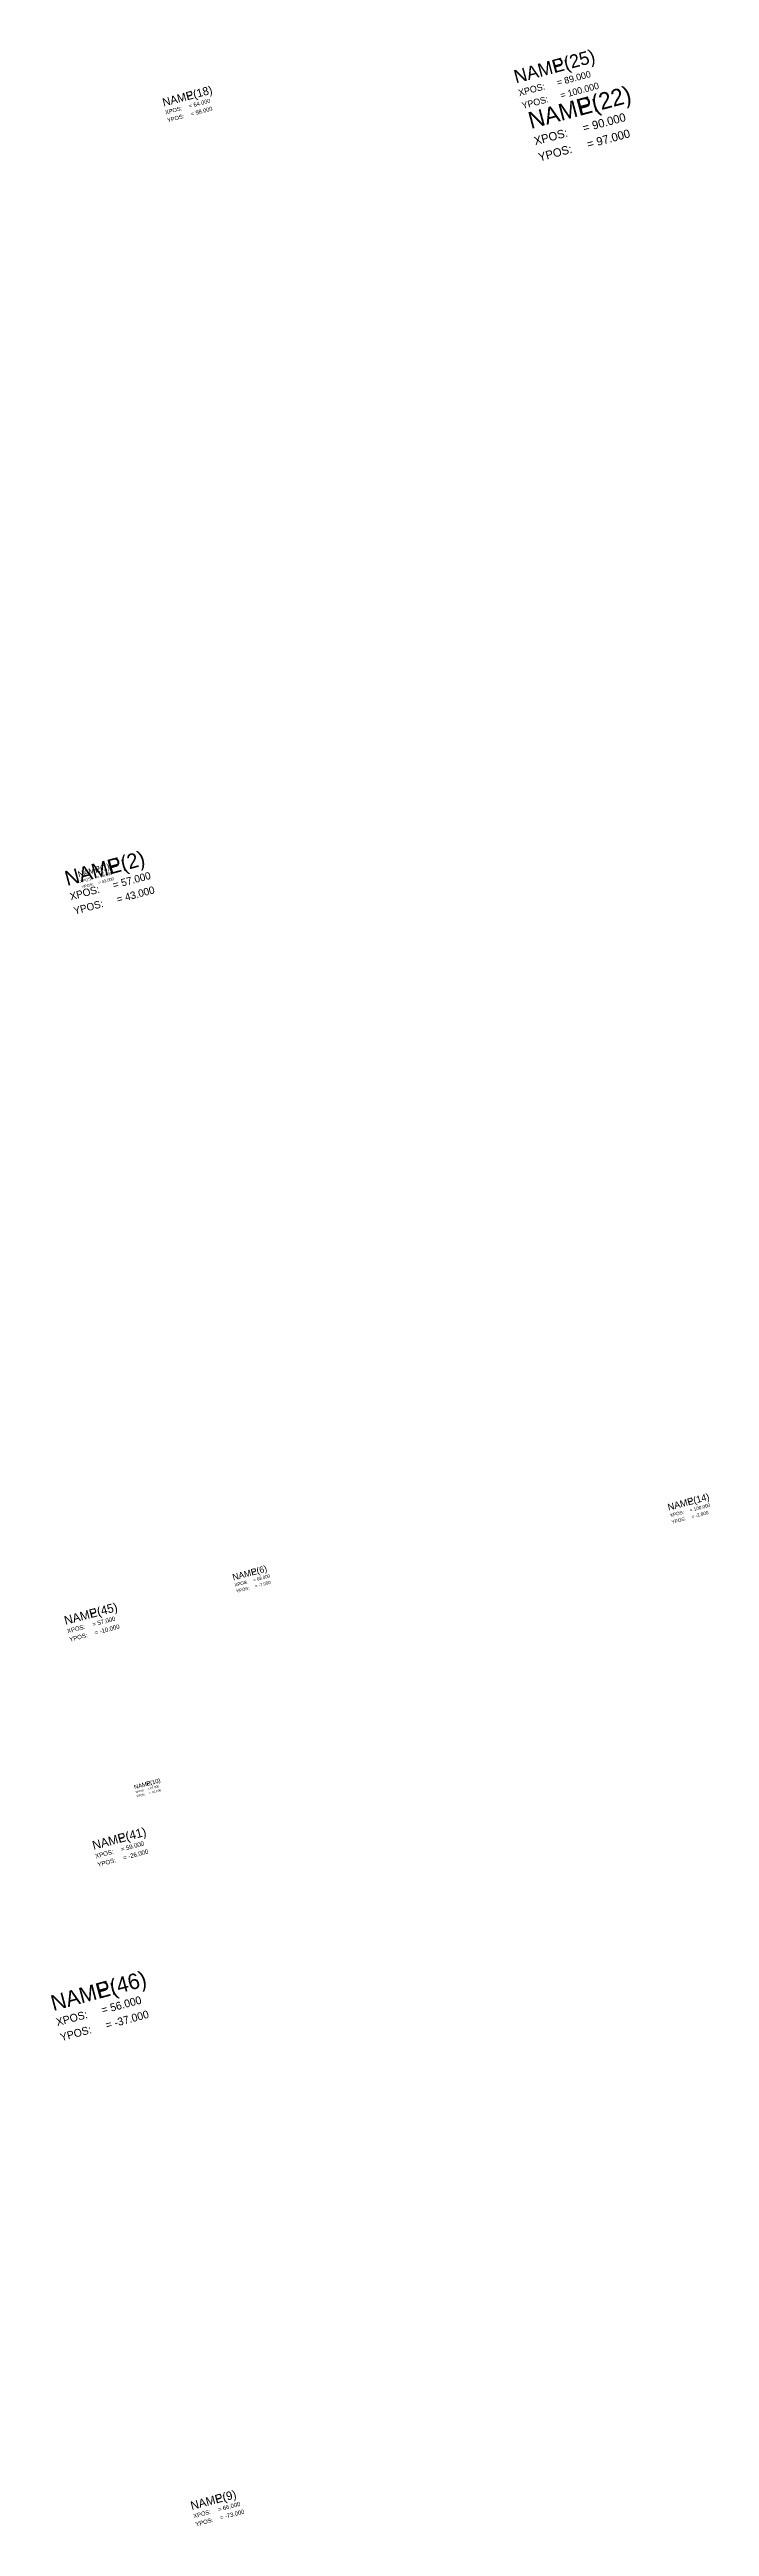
# Model space of a CAD drawing. Header units: metres. Extents: x -311 to 752, y -373 to 924.
# Drawn here: x 56 to 103, y -74.7 to 101.5 of the extents above; entities that cross this region are included whole.
import ezdxf

# ---------------------------------------------------------------- set-up
doc = ezdxf.new("R2010")
doc.units = ezdxf.units.M

# ---------------------------------------------------------------- blocks, each defined once
blk = doc.blocks.new('FLAG')
at = {"color": 3}
blk.add_text('NAME:', height=0.5, dxfattribs=at).set_placement((0, -0.5))
at = {"color": 4}
for s, p in [('YPOS:', (0, -1.5)), ('XPOS:', (0, -1))]:
    blk.add_text(s, height=0.25, dxfattribs=at).set_placement(p)
at = {"color": 3}
blk.add_attdef('NAME', (1.5, -0.5), '', height=0.5, dxfattribs=at)
at = {"color": 4}
for tag, p in [('YPOS', (1.5, -1.5)), ('XPOS', (1.5, -1))]:
    blk.add_attdef(tag, p, '', height=0.25, dxfattribs=at)
blk = doc.blocks.new('штамп')
at = {"layer": 'F_TitleBox', "color": 4}
blk.add_lwpolyline([(-34, -98), (-34, 199), (176, 199), (176, -98), (-34, -98)], close=True, dxfattribs=at)
at = {"layer": 'F_TitleBox', "color": 2, "const_width": 0.4}
blk.add_lwpolyline([(-14, -93), (-14, 194), (171, 194), (171, -93), (-14, -93)], close=True, dxfattribs=at)
at = {"layer": 'POINTS', "color": 1}
blk.add_point((0, 0), dxfattribs=at)
at = {"color": 3}
blk.add_text('Name:', height=0.5, dxfattribs=at).set_placement((0, 0))
blk.add_attdef('NAME', (1, 0), '', height=0.5, dxfattribs=at)

msp = doc.modelspace()

# ---------------------------------------------------------------- block references
at = {"rotation": 15}
for name, p, xscale, yscale, zscale, values in [('штамп', (10, 20), 3.8, 3.8, 3.8, {'NAME': 'Object'}), ('FLAG', (89, 100), 1.8888803224121333, 1.8888803224121333, 1.8888803224121333, {'NAME': 'P(25)', 'XPOS': '= 89.000', 'YPOS': '= 100.000'}), ('FLAG', (64, 98), 1.1611003028315934, 1.1611003028315934, 1.1611003028315934, {'NAME': 'P(18)', 'XPOS': '= 64.000', 'YPOS': '= 98.000'}), ('FLAG', (90, 97), 2.3934912181658965, 2.3934912181658965, 2.3934912181658965, {'NAME': 'P(22)', 'XPOS': '= 90.000', 'YPOS': '= 97.000'}), ('FLAG', (57, 43), 2.1106460550317925, 2.1106460550317925, 2.1106460550317925, {'NAME': 'P(2)', 'XPOS': '= 57.000', 'YPOS': '= 43.000'}), ('FLAG', (58, 43), 0.83245430572202, 0.83245430572202, 0.83245430572202, {'NAME': 'P(1)', 'XPOS': '= 58.000', 'YPOS': '= 43.000'}), ('FLAG', (100, -2), 0.9702194292455901, 0.9702194292455901, 0.9702194292455901, {'NAME': 'P(14)', 'XPOS': '= 100.000', 'YPOS': '= -2.000'}), ('FLAG', (69, -7), 0.9109867330134018, 0.9109867330134018, 0.9109867330134018, {'NAME': 'P(6)', 'XPOS': '= 69.000', 'YPOS': '= -7.000'}), ('FLAG', (57, -10), 1.239760928076771, 1.239760928076771, 1.239760928076771, {'NAME': 'P(45)', 'XPOS': '= 57.000', 'YPOS': '= -10.000'}), ('FLAG', (62, -22), 0.6073502182632868, 0.6073502182632868, 0.6073502182632868, {'NAME': 'P(10)', 'XPOS': '= 62.000', 'YPOS': '= -22.000'}), ('FLAG', (59, -26), 1.2556602109110344, 1.2556602109110344, 1.2556602109110344, {'NAME': 'P(41)', 'XPOS': '= 59.000', 'YPOS': '= -26.000'}), ('FLAG', (56, -37), 2.2253278278458013, 2.2253278278458013, 2.2253278278458013, {'NAME': 'P(46)', 'XPOS': '= 56.000', 'YPOS': '= -37.000'}), ('FLAG', (66, -73), 1.2060305406952756, 1.2060305406952756, 1.2060305406952756, {'NAME': 'P(9)', 'XPOS': '= 66.000', 'YPOS': '= -73.000'})]:
    msp.add_blockref(name, p, dxfattribs=dict(at, xscale=xscale, yscale=yscale, zscale=zscale)).add_auto_attribs(values)
at = {"layer": 'F_TitleBox'}
msp.add_blockref('штамп', (0, 0), dxfattribs=at)

doc.saveas('drawing.dxf')
